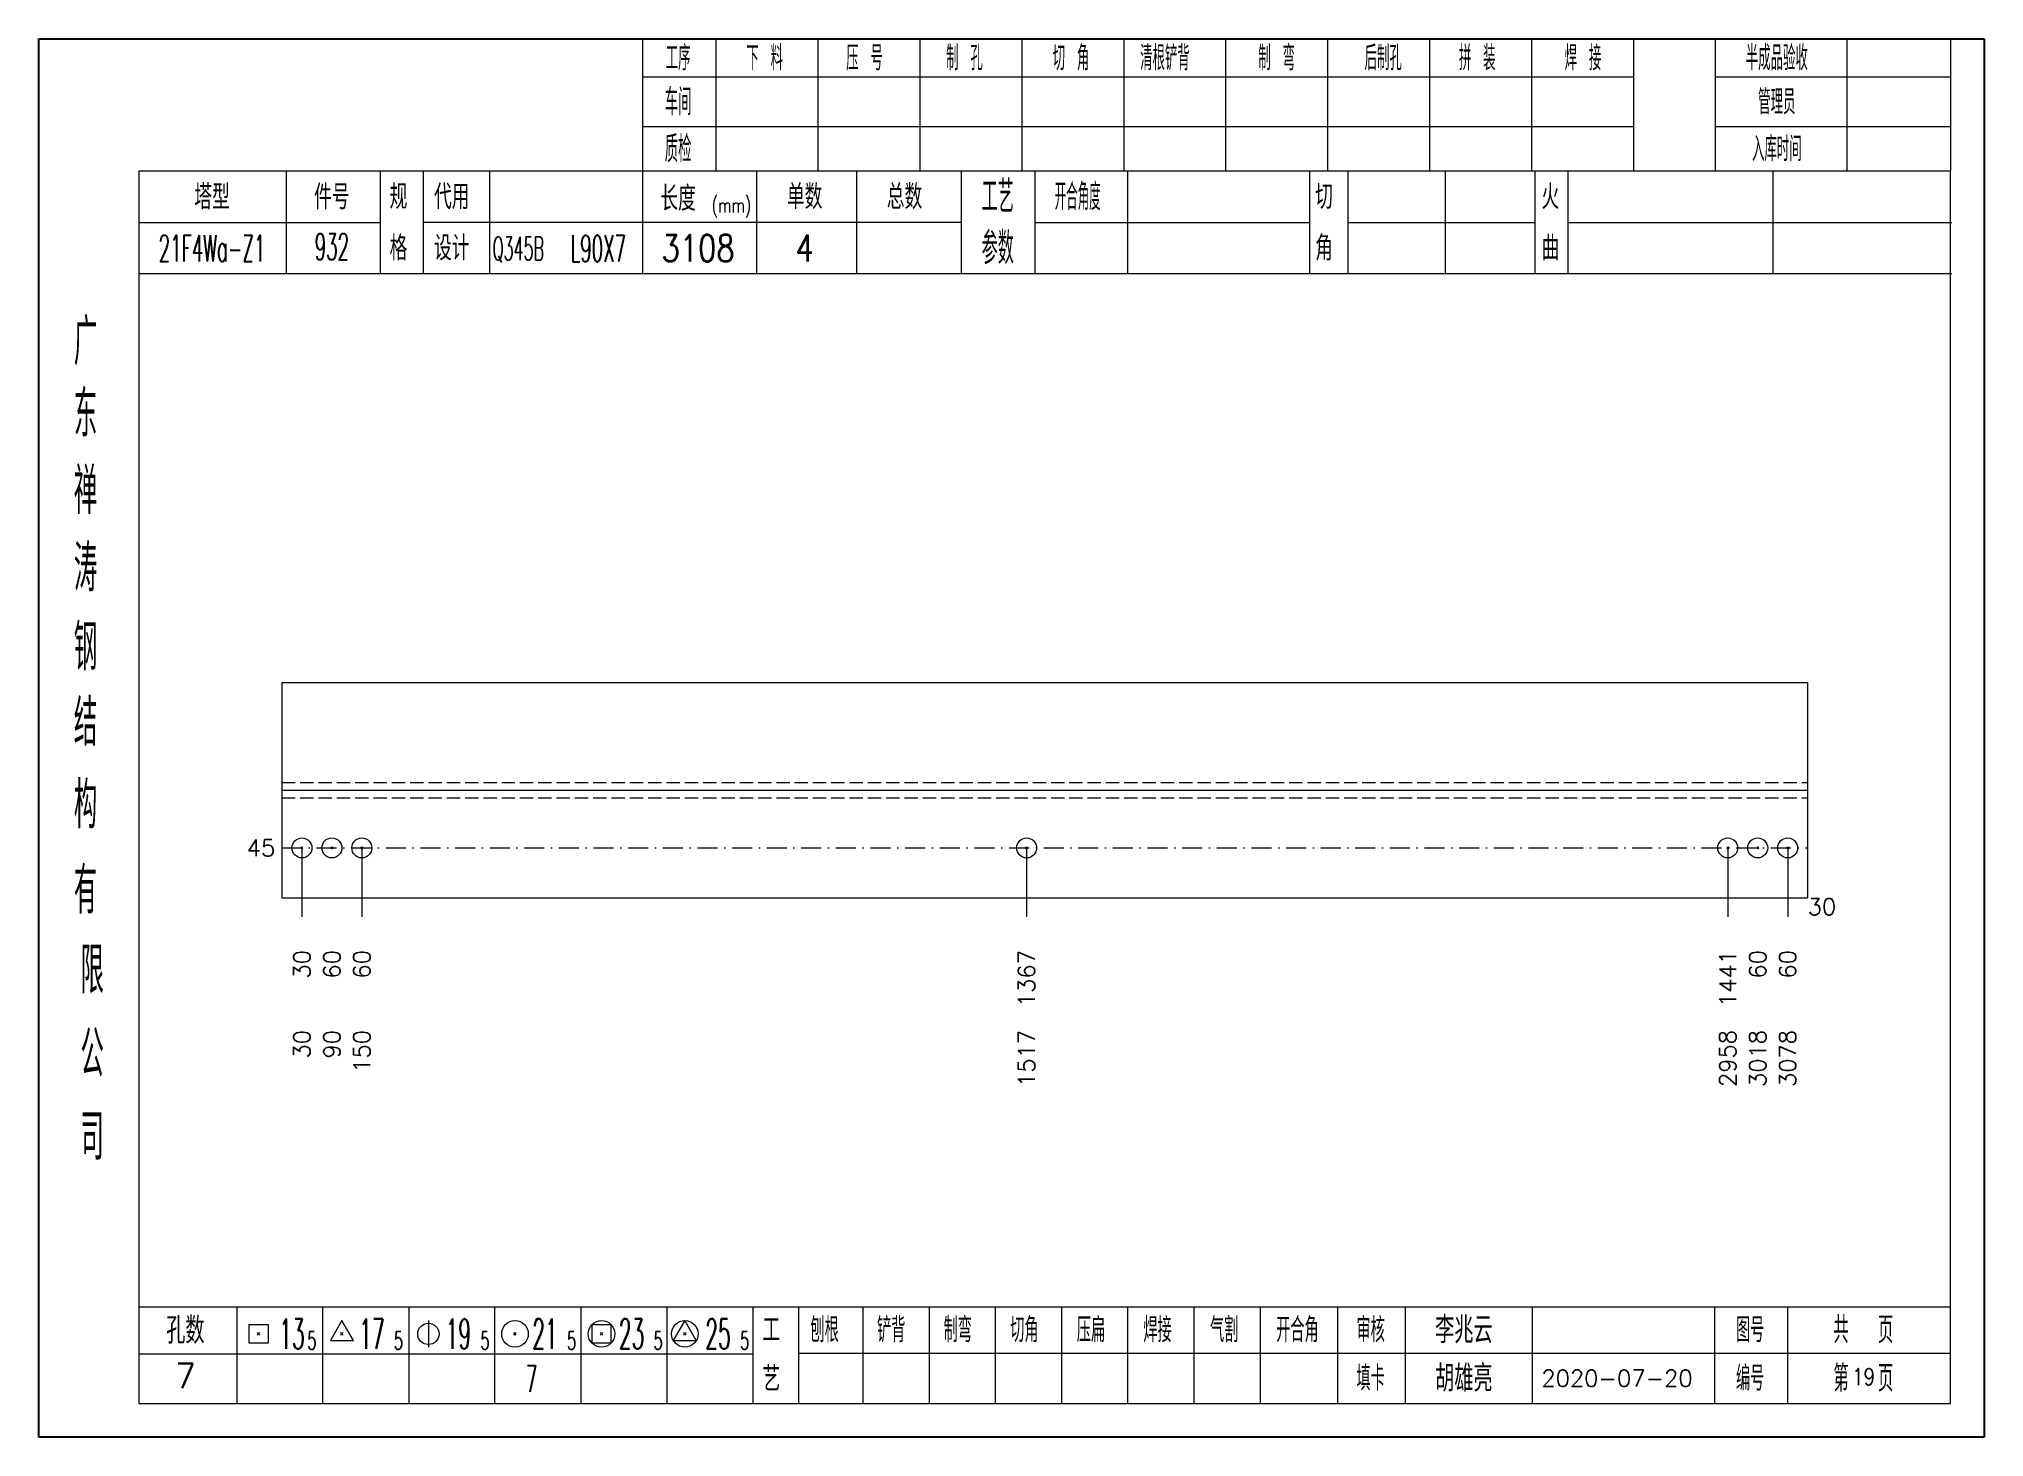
# Model space of a CAD drawing. Extents: x 1310 to 15542, y -76 to 8381.
# Drawn here: x 7134.8 to 7426.9, y -76.1 to 133.9 of the extents above; entities that cross this region are included whole.
import ezdxf
from ezdxf.enums import TextEntityAlignment as Align

# ---------------------------------------------------------------- set-up
doc = ezdxf.new("R2010")
doc.units = 0
doc.header["$MEASUREMENT"] = 0
doc.linetypes.add('一点画线', pattern=[5.2, 3, -1, 0.2, -1])
doc.linetypes.add('虚线', pattern=[2.75, 2, -0.75])
doc.layers.get('0').update_dxf_attribs({"linetype": 'CONTINUOUS', "lineweight": 25})
for name, color, linetype, lineweight in [('1', 7, 'CONTINUOUS', 25), ('4', 7, 'CONTINUOUS', 25), ('5', 7, 'CONTINUOUS', 25)]:
    doc.layers.add(name, color=color, linetype=linetype, lineweight=lineweight)
doc.styles.get("Standard").update_dxf_attribs({"font": 'simplex.shx', "width": 0.7, "height": 3, "bigfont": 'gbhzfs.shx'})

msp = doc.modelspace()

# ---------------------------------------------------------------- texts
at = {"color": 7, "linetype": 'Continuous', "lineweight": 13}
msp.add_text('45', height=2.5, dxfattribs=at).set_placement((7170.262, 12.367), align=Align.MIDDLE_RIGHT)
at = {"layer": '1', "color": 7, "linetype": 'Continuous', "lineweight": 13}
msp.add_text('30', height=2.5, dxfattribs=at).set_placement((7400.392, 3.534), align=Align.MIDDLE_LEFT)
at = {"layer": '1', "color": 8, "linetype": 'Continuous', "lineweight": 9}
for s, p in [('30', (7174.262, -2.966)), ('60', (7178.762, -2.966)), ('60', (7183.262, -2.966)), ('1367', (7283.099, -2.966)), ('1441', (7388.392, -2.966)), ('60', (7392.892, -2.966)), ('60', (7397.392, -2.966))]:
    msp.add_text(s, height=2.5, rotation=90, dxfattribs=at).set_placement(p, align=Align.MIDDLE_RIGHT)
at = {"layer": '1', "color": 7, "linetype": 'Continuous', "lineweight": 13}
for s, p in [('30', (7174.262, -14.966)), ('90', (7178.762, -14.966)), ('150', (7183.262, -14.966)), ('1517', (7283.099, -14.966)), ('2958', (7388.392, -14.966)), ('3018', (7392.892, -14.966)), ('3078', (7397.392, -14.966))]:
    msp.add_text(s, height=2.5, rotation=90, dxfattribs=at).set_placement(p, align=Align.MIDDLE_RIGHT)
at = {"layer": '4', "color": 1, "linetype": 'Continuous', "lineweight": 25}
for s, height, width, p in [('工序', 3.7, 0.7, (7230.762, 130.991)), ('下 料', 3.7, 0.7, (7243.762, 130.991)), ('压 号', 3.7, 0.7, (7258.762, 130.991)), ('制 孔', 3.7, 0.7, (7273.762, 130.991)), ('切 角', 3.7, 0.7, (7289.762, 130.991)), ('清根铲背 ', 3.7, 0.7, (7304.762, 130.991)), (' 制 弯', 3.7, 0.7, (7319.762, 130.991)), (' 后制孔', 3.7, 0.7, (7335.762, 130.991)), ('拼 装', 3.7, 0.7, (7350.762, 130.991)), (' 焊 接', 3.7, 0.7, (7365.762, 130.991)), ('半成品验收', 3.7, 0.7, (7395.762, 130.991)), ('车间', 4, 0.7, (7230.762, 124.391)), ('管理员', 3.7, 0.7, (7395.762, 124.391)), ('质检', 4, 0.7, (7230.762, 117.331)), ('入库时间', 3.7, 0.7, (7395.762, 117.331)), ('工艺', 4.8, 0.7, (7278.762, 110.151)), ('开合角度', 4, 0.6, (7290.762, 110.151)), ('(mm)', 2.24, 0.7, (7238.762, 108.891)), ('参数', 4.8, 0.7, (7278.762, 102.441)), ('21F4Wa-Z1', 4, 0.5, (7160.762, 102.411)), ('932', 4, 0.5, (7178.762, 102.661)), ('Q345B', 3.5, 0.5, (7206.762, 102.391)), ('L90X7', 4, 0.5, (7218.762, 102.391)), ('3108', 4, 0.8, (7233.762, 102.441)), ('4', 4, 0.8, (7249.762, 102.441)), ('广', 6.96, 0.7, (7141.762, 88.361)), ('东', 6.96, 0.7, (7141.762, 77.571)), ('禅', 6.96, 0.7, (7141.762, 65.981)), ('涛', 6.96, 0.7, (7141.762, 54.381)), ('钢', 6.96, 0.7, (7141.762, 42.491)), ('结', 6.96, 0.7, (7141.762, 31.181)), ('构', 6.96, 0.7, (7141.762, 18.801)), ('有', 6.96, 0.7, (7141.762, 5.991)), ('限', 6.96, 0.7, (7142.762, -6.009)), ('公', 6.96, 0.7, (7142.762, -18.549)), ('司', 6.96, 0.7, (7142.762, -31.029)), ('13', 4.47, 0.5, (7172.762, -60.609)), ('17', 4.47, 0.5, (7184.762, -60.609)), ('19', 4.47, 0.5, (7197.762, -60.609)), ('21', 4.47, 0.5, (7210.762, -60.609)), ('23', 4.47, 0.5, (7223.762, -60.609)), ('25', 4.47, 0.5, (7236.762, -60.609)), ('刨根', 3.7, 0.8, (7252.762, -60.009)), ('铲背', 3.7, 0.8, (7262.762, -60.009)), ('制弯', 3.7, 0.8, (7272.762, -60.009)), ('切角', 3.7, 0.8, (7282.762, -60.009)), ('压扁', 3.7, 0.8, (7292.762, -60.009)), ('焊接', 3.7, 0.8, (7302.762, -60.009)), ('气割', 3.7, 0.8, (7312.762, -60.009)), ('开合角', 3.7, 0.8, (7323.762, -60.009)), ('审核', 3.7, 0.8, (7334.762, -60.009)), ('图号', 3.7, 0.8, (7391.762, -60.009)), ('共  页', 4, 0.8, (7408.762, -60.009)), ('5', 2.68, 0.6, (7175.762, -61.609)), ('5', 2.68, 0.6, (7188.762, -61.609)), ('5', 2.68, 0.6, (7201.762, -61.609)), ('5', 2.68, 0.6, (7214.762, -61.609)), ('5', 2.68, 0.6, (7227.762, -61.609)), ('5', 2.68, 0.6, (7240.762, -61.609)), ('7', 4, 0.5, (7208.762, -67.359)), ('填卡', 3.7, 0.8, (7334.762, -67.279)), ('编号', 3.7, 0.8, (7391.762, -67.279)), ('第  页', 4, 0.8, (7408.762, -67.279))]:
    msp.add_text(s, height=height, dxfattribs=dict(at, width=width)).set_placement(p, align=Align.MIDDLE_CENTER)
for s, height, p in [('塔型', 3.7, (7160.762, 110.121)), ('件号', 3.7, (7178.762, 110.121)), ('规', 3.7, (7188.762, 110.151)), ('代用', 3.7, (7196.762, 110.151)), ('长度', 3.7, (7230.762, 109.891)), ('单数', 3.7, (7249.762, 110.151)), ('总数', 3.7, (7264.762, 110.151)), ('切', 3.7, (7327.762, 110.151)), ('火', 3.7, (7361.762, 110.151)), ('格', 3.7, (7188.762, 102.441)), ('设计', 3.7, (7196.762, 102.441)), ('角', 3.7, (7327.762, 102.441)), ('曲', 3.7, (7361.762, 102.441)), ('孔数', 4, (7156.762, -60.089)), ('工', 3.7, (7244.762, -60.009)), ('李兆云', 4, (7348.762, -60.009)), ('7', 3.7, (7156.762, -66.919)), ('艺', 3.7, (7244.762, -67.359)), ('胡雄亮', 4, (7348.762, -67.279)), ('2020-07-20', 2.5, (7371.762, -67.279))]:
    msp.add_text(s, height=height, dxfattribs=at).set_placement(p, align=Align.MIDDLE_CENTER)
at = {"layer": '4', "color": 6, "linetype": 'Continuous', "lineweight": 25, "width": 0.8}
msp.add_text('19', height=2.5, dxfattribs=at).set_placement((7408.787, -67.051), align=Align.MIDDLE_CENTER)

# ---------------------------------------------------------------- blocks, each defined once
blk = doc.blocks.new('孔21.5')
at = {"layer": '5', "color": 7, "linetype": 'Continuous', "lineweight": 13}
for p, q in [((-0.1, -0.1), (0.1, 0.1)), ((0.1, -0.1), (-0.1, 0.1))]:
    blk.add_line(p, q, dxfattribs=at)
blk.add_circle((0, 0), 1, dxfattribs=at)
blk = doc.blocks.new('CTJGK')
at = {"color": 6, "linetype": 'Continuous'}
for p, q in [((0, 209.97), (292.13, 209.97)), ((0, 0), (0, 209.97)), ((292.13, 209.97), (292.13, 0)), ((292.13, 0), (0, 0))]:
    blk.add_line(p, q, dxfattribs=at)

# ---------------------------------------------------------------- linework, layer by layer
at = {"color": 7, "linetype": 'Continuous', "lineweight": 18}
for p, q in [((7171.262, 37.201), (7171.262, 4.867)), ((7171.262, 37.201), (7400.392, 37.201)), ((7400.392, 37.201), (7400.392, 4.867)), ((7171.262, 21.034), (7400.392, 21.034))]:
    msp.add_line(p, q, dxfattribs=at)
at = {"color": 1, "linetype": '虚线', "lineweight": 18}
for p, q in [((7171.262, 22.201), (7400.392, 22.201)), ((7171.262, 19.867), (7400.392, 19.867))]:
    msp.add_line(p, q, dxfattribs=at)
at = {"color": 3, "linetype": '一点画线', "lineweight": 13}
msp.add_line((7171.262, 12.367), (7400.392, 12.367), dxfattribs=at)
at = {"color": 7, "linetype": 'Continuous', "lineweight": 13}
for p, q in [((7174.262, 12.367), (7174.262, 2.034)), ((7183.262, 12.367), (7183.262, 2.034)), ((7283.099, 12.367), (7283.099, 2.034)), ((7388.392, 12.367), (7388.392, 2.034)), ((7397.392, 12.367), (7397.392, 2.034))]:
    msp.add_line(p, q, dxfattribs=at)
at = {"layer": '1', "color": 7, "linetype": 'Continuous', "lineweight": 18}
msp.add_line((7171.262, 4.867), (7400.392, 4.867), dxfattribs=at)
at = {"layer": '4', "color": 1, "linetype": 'Continuous', "lineweight": 18}
for p, q in [((7134.762, 133.861), (7134.762, -76.109)), ((7426.892, 133.861), (7134.762, 133.861)), ((7225.392, 133.861), (7225.392, 114.021)), ((7236.422, 133.861), (7236.422, 114.001)), ((7251.732, 133.861), (7251.732, 114.001)), ((7267.052, 133.861), (7267.052, 114.001)), ((7282.362, 133.861), (7282.362, 114.001)), ((7297.672, 133.861), (7297.672, 114.001)), ((7312.982, 133.861), (7312.982, 114.001)), ((7328.302, 133.861), (7328.302, 114.001)), ((7343.612, 133.861), (7343.612, 114.001)), ((7358.922, 133.861), (7358.922, 114.001)), ((7374.232, 133.861), (7374.232, 114.021)), ((7374.232, 133.861), (7374.232, 114.001)), ((7386.512, 133.861), (7386.512, 114.001)), ((7406.262, 133.861), (7406.262, 114.001)), ((7421.842, 133.861), (7421.842, 114.001)), ((7426.892, 104.061), (7426.892, 133.861)), ((7374.232, 128.131), (7225.392, 128.131)), ((7421.842, 128.131), (7386.512, 128.131)), ((7374.232, 120.651), (7225.392, 120.651)), ((7421.842, 120.651), (7386.512, 120.651)), ((7149.772, 114.001), (7149.772, -71.059)), ((7421.842, 114.001), (7149.772, 114.001)), ((7171.892, 114.011), (7171.892, 98.591)), ((7186.042, 98.591), (7186.042, 114.001)), ((7192.542, 98.591), (7192.542, 114.001)), ((7202.412, 114.001), (7202.412, 98.591)), ((7225.392, 114.021), (7225.392, 98.591)), ((7242.512, 114.001), (7242.512, 98.591)), ((7257.562, 114.001), (7257.562, 98.591)), ((7273.262, 114.001), (7273.262, 98.591)), ((7284.322, 114.001), (7284.322, 98.591)), ((7298.272, 114.001), (7298.272, 98.591)), ((7325.572, 114.001), (7325.572, 98.591)), ((7331.332, 114.001), (7331.332, 98.591)), ((7345.952, 114.001), (7345.952, 98.591)), ((7359.412, 114.001), (7359.412, 98.591)), ((7364.402, 114.001), (7364.402, 98.591)), ((7395.142, 114.001), (7395.142, 98.591)), ((7421.842, -71.059), (7421.842, 114.001)), ((7186.042, 106.241), (7149.772, 106.241)), ((7273.262, 106.291), (7192.542, 106.291)), ((7284.322, 106.291), (7325.572, 106.291)), ((7331.332, 106.291), (7359.412, 106.291)), ((7364.402, 106.291), (7422.022, 106.291)), ((7426.892, -76.109), (7426.892, 104.061)), ((7422.022, 98.591), (7149.772, 98.591)), ((7149.772, -56.529), (7421.842, -56.529)), ((7164.462, -56.529), (7164.462, -71.059)), ((7177.392, -71.059), (7177.392, -56.529)), ((7190.322, -56.529), (7190.322, -71.059)), ((7203.242, -71.059), (7203.242, -56.529)), ((7216.172, -56.529), (7216.172, -71.059)), ((7229.102, -71.059), (7229.102, -56.529)), ((7242.022, -71.059), (7242.022, -56.529)), ((7248.892, -71.059), (7248.892, -56.529)), ((7258.552, -71.059), (7258.552, -56.529)), ((7268.492, -71.059), (7268.492, -56.529)), ((7278.432, -71.059), (7278.432, -56.529)), ((7288.382, -71.059), (7288.382, -56.529)), ((7298.322, -71.059), (7298.322, -56.529)), ((7308.262, -71.059), (7308.262, -56.529)), ((7318.212, -71.059), (7318.212, -56.529)), ((7329.852, -71.059), (7329.852, -56.529)), ((7340.002, -71.059), (7340.002, -56.529)), ((7359.062, -71.059), (7359.062, -56.529)), ((7386.442, -71.059), (7386.442, -56.529)), ((7397.402, -71.059), (7397.402, -56.529)), ((7242.022, -63.659), (7149.772, -63.659)), ((7248.852, -63.499), (7421.842, -63.499)), ((7149.772, -71.059), (7421.842, -71.059)), ((7134.762, -76.109), (7426.892, -76.109))]:
    msp.add_line(p, q, dxfattribs=at)
at = {"layer": '4', "color": 7, "linetype": 'Continuous', "lineweight": 13}
for p, q in [((7166.348, -62.023), (7166.348, -59.195)), ((7166.348, -59.195), (7169.176, -59.195)), ((7167.562, -60.809), (7167.962, -60.409)), ((7167.962, -60.809), (7167.562, -60.409)), ((7169.176, -59.195), (7169.176, -62.023)), ((7180.262, -58.609), (7178.53, -61.609)), ((7180.062, -60.809), (7180.462, -60.409)), ((7180.462, -60.809), (7180.062, -60.409)), ((7181.994, -61.609), (7180.262, -58.609)), ((7193.262, -58.609), (7193.262, -62.609)), ((7206.062, -60.809), (7206.462, -60.409)), ((7206.462, -60.809), (7206.062, -60.409)), ((7217.848, -62.023), (7217.848, -59.195)), ((7217.848, -59.195), (7220.676, -59.195)), ((7219.062, -60.809), (7219.462, -60.409)), ((7219.462, -60.809), (7219.062, -60.409)), ((7220.676, -59.195), (7220.676, -62.023)), ((7231.762, -58.609), (7230.03, -61.609)), ((7231.562, -60.809), (7231.962, -60.409)), ((7231.962, -60.809), (7231.562, -60.409)), ((7233.494, -61.609), (7231.762, -58.609)), ((7169.176, -62.023), (7166.348, -62.023)), ((7178.53, -61.609), (7181.994, -61.609)), ((7220.676, -62.023), (7217.848, -62.023)), ((7230.03, -61.609), (7233.494, -61.609))]:
    msp.add_line(p, q, dxfattribs=at)
for centre, radius in [((7193.262, -60.609), 1.6), ((7206.262, -60.609), 2), ((7219.262, -60.609), 2), ((7231.762, -60.609), 2)]:
    msp.add_circle(centre, radius, dxfattribs=at)

# ---------------------------------------------------------------- block references
at = {"color": 0, "linetype": 'Continuous'}
msp.add_blockref('CTJGK', (7134.762, -76.109), dxfattribs=at)
at = {"layer": '1', "color": 8, "linetype": 'Continuous', "lineweight": 9, "xscale": 1.5, "yscale": 1.5, "zscale": 1.5}
for p in [(7174.262, 12.367), (7178.762, 12.367), (7183.262, 12.367), (7283.099, 12.367), (7388.392, 12.367), (7392.892, 12.367), (7397.392, 12.367)]:
    msp.add_blockref('孔21.5', p, dxfattribs=at)

msp.set_redraw_order([(e.dxf.handle, doc.entitydb.next_handle()) for e in msp.query("TEXT MTEXT ATTDEF DIMENSION ARC_DIMENSION")])  # texts and dimensions are drawn at this point

doc.saveas('drawing.dxf')
